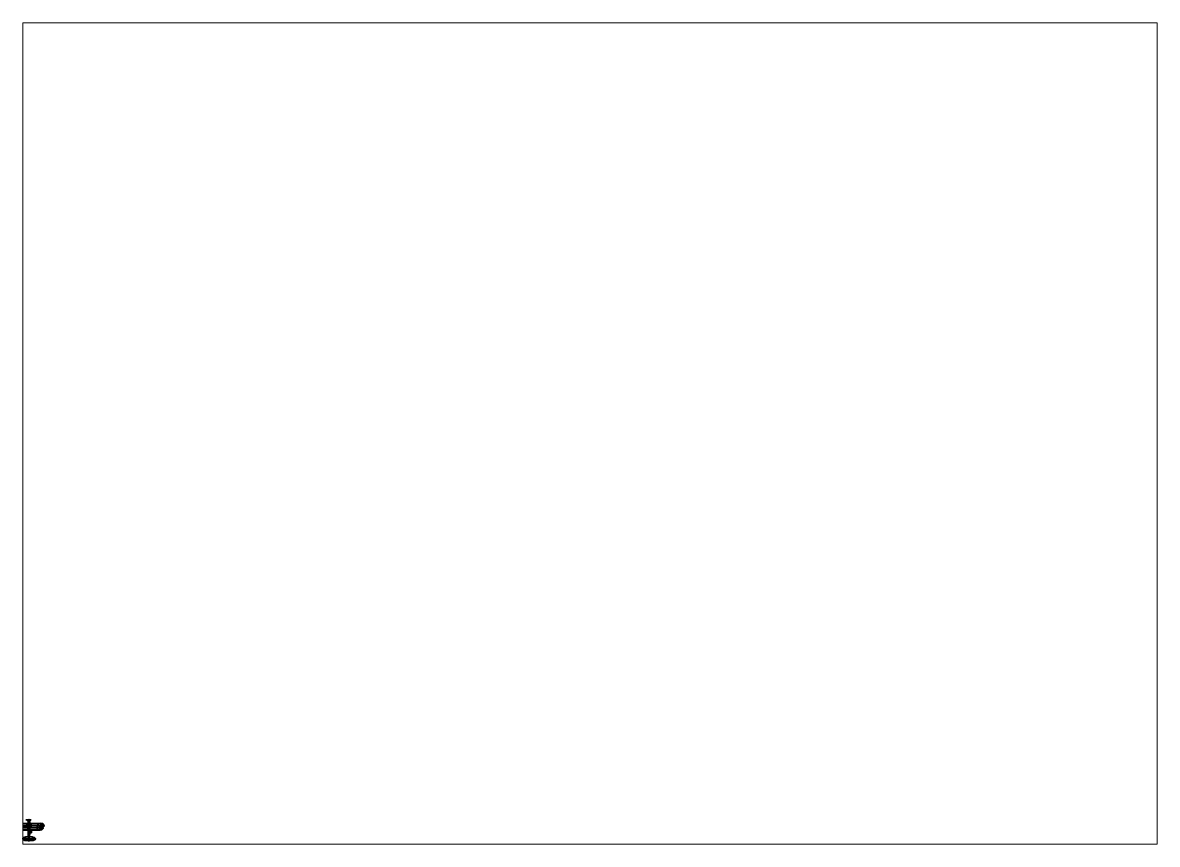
# Paper-space layout 'Layout1' of a CAD drawing. Header units: millimetres. Extents: x 28 to 251, y 20 to 181.
# The model-space entities are those that its viewports show. They can reach past a viewport. Long polylines and large blocks are cut down to what shows.
import ezdxf

# ---------------------------------------------------------------- set-up
doc = ezdxf.new("R2010")
doc.units = ezdxf.units.MM
for name, color, linetype in [('engine', 3, 'Continuous'), ('propeller', 6, 'Continuous'), ('upper_hull', 4, 'Continuous'), ('wheels', 2, 'Continuous'), ('wing1', 5, 'Continuous'), ('wing2', 1, 'Continuous'), ('wing_holder1', 1, 'Continuous'), ('wing_holder2', 5, 'Continuous')]:
    doc.layers.add(name, color=color, linetype=linetype)

msp = doc.modelspace()

# ---------------------------------------------------------------- linework, layer by layer
for points in [[(0.69, 1.99, -1.3), (0.69, 2.06, -1.26), (-0.69, 2.06, -1.26), (-0.69, 1.99, -1.3)], [(0.69, 2.06, -1.26), (0.69, 2.06, -1.34), (-0.69, 2.06, -1.34), (-0.69, 2.06, -1.26)], [(0.69, 2.06, -1.34), (0.69, 1.99, -1.3), (-0.69, 1.99, -1.3), (-0.69, 2.06, -1.34)], [(-0.68, 2.06, -1.3), (-0.68, 2, -1.3), (-0.36, 2.65, -0.59), (-0.36, 2.73, -0.59)], [(-0.34, 2.73, -0.59), (-0.66, 2.06, -1.3), (-0.68, 2.06, -1.3), (-0.36, 2.73, -0.59)], [(-0.36, 2.65, -0.59), (-0.68, 2, -1.3), (-0.66, 2, -1.3), (-0.34, 2.65, -0.59)], [(-0.68, 2.06, -1.3), (-0.68, 2, -1.3), (-0.36, 1.93, -0.59), (-0.36, 2, -0.59)], [(-0.34, 2, -0.59), (-0.66, 2.06, -1.3), (-0.68, 2.06, -1.3), (-0.36, 2, -0.59)], [(-0.36, 1.93, -0.59), (-0.68, 2, -1.3), (-0.66, 2, -1.3), (-0.34, 1.93, -0.59)], [(-0.34, 2.65, -0.59), (-0.66, 2, -1.3), (-0.66, 2.06, -1.3), (-0.34, 2.73, -0.59)], [(-0.34, 1.93, -0.59), (-0.66, 2, -1.3), (-0.66, 2.06, -1.3), (-0.34, 2, -0.59)], [(-0.54, 2.11, -1.02), (-0.54, 1.86, -1.02), (-0.58, 1.87, -1.01), (-0.58, 2.08, -1.01)], [(-0.38, 2.07, -0.65), (-0.54, 2.11, -1.02), (-0.58, 2.08, -1.01), (-0.42, 2.04, -0.64)], [(-0.58, 2.08, -1.01), (-0.58, 1.87, -1.01), (-0.42, 1.84, -0.64), (-0.42, 2.04, -0.64)], [(-0.42, 1.84, -0.64), (-0.58, 1.87, -1.01), (-0.54, 1.86, -1.02), (-0.38, 1.83, -0.65)], [(-0.5, 2.08, -1.03), (-0.5, 1.87, -1.03), (-0.54, 1.86, -1.02), (-0.54, 2.11, -1.02)], [(-0.34, 2.04, -0.66), (-0.5, 2.08, -1.03), (-0.54, 2.11, -1.02), (-0.38, 2.07, -0.65)], [(-0.38, 1.83, -0.65), (-0.54, 1.86, -1.02), (-0.5, 1.87, -1.03), (-0.34, 1.84, -0.66)], [(-0.34, 1.84, -0.66), (-0.5, 1.87, -1.03), (-0.5, 2.08, -1.03), (-0.34, 2.04, -0.66)], [(-0.42, 2.04, -0.64), (-0.42, 1.84, -0.64), (-0.38, 1.83, -0.65), (-0.38, 2.07, -0.65)], [(-0.38, 2.07, -0.65), (-0.38, 1.83, -0.65), (-0.34, 1.84, -0.66), (-0.34, 2.04, -0.66)], [(-0.36, 2.75, -0.59), (-0.32, 2.98, -0.51), (0.32, 2.98, -0.51), (0.36, 2.75, -0.59)], [(-0.36, 2.75, 0.26), (-0.32, 2.98, 0.26), (-0.32, 2.98, -0.51), (-0.36, 2.75, -0.59)], [(-0.36, 0.53, -0.59), (-0.36, 2.75, -0.59), (0.36, 2.75, -0.59), (0.36, 0.53, -0.59)], [(-0.36, 0.53, 0.26), (-0.36, 2.75, 0.26), (-0.36, 2.75, -0.59), (-0.36, 0.53, -0.59)], [(-0.34, -0.32, -0.51), (-0.36, 0.53, -0.59), (0.36, 0.53, -0.59), (0.34, -0.32, -0.51)], [(-0.34, -0.32, 0.28), (-0.36, 0.53, 0.26), (-0.36, 0.53, -0.59), (-0.34, -0.32, -0.51)], [(-0.32, 2.98, -0.51), (-0.26, 3.21, -0.41), (0.26, 3.21, -0.41), (0.32, 2.98, -0.51)], [(-0.32, 2.98, 0.26), (-0.26, 3.21, 0.26), (-0.26, 3.21, -0.41), (-0.32, 2.98, -0.51)], [(-0.26, 3.21, -0.41), (-0.18, 3.37, -0.24), (0.18, 3.37, -0.24), (0.26, 3.21, -0.41)], [(-0.26, 3.21, 0.26), (-0.18, 3.37, 0.23), (-0.18, 3.37, -0.24), (-0.26, 3.21, -0.41)], [(-0.11, 1.82, 0.78), (-0.17, 1.8, 0.78), (-0.23, 1.8, 0.45), (-0.16, 1.95, 0.57)], [(-0.16, 1.95, 0.57), (-0.23, 1.8, 0.45), (-0.17, 1.8, 0.78), (-0.11, 1.82, 0.78)], [(-0.16, 1.17, 0.57), (-0.23, 1.02, 0.45), (-0.17, 1.02, 0.78), (-0.11, 1.04, 0.78)], [(-0.11, 1.04, 0.78), (-0.17, 1.02, 0.78), (-0.23, 1.02, 0.45), (-0.16, 1.17, 0.57)], [(0.18, 3.37, 0.23), (-0.18, 3.37, 0.23), (-0.13, 3.21, 0.37), (0.13, 3.21, 0.37)], [(0.18, 3.37, -0.24), (-0.18, 3.37, -0.24), (-0.18, 3.37, 0.23), (0.18, 3.37, 0.23)], [(0.18, 3.37, 0.23), (-0.18, 3.37, 0.23), (-0.13, 3.21, 0.37), (0.13, 3.21, 0.37)], [(0.11, 1.82, 0.78), (-0.11, 1.82, 0.78), (-0.16, 1.95, 0.57), (0.16, 1.95, 0.57)], [(0.16, 1.95, 0.57), (-0.16, 1.95, 0.57), (-0.11, 1.82, 0.78), (0.11, 1.82, 0.78)], [(0.11, 1.04, 0.78), (-0.11, 1.04, 0.78), (-0.16, 1.17, 0.57), (0.16, 1.17, 0.57)], [(0.16, 1.17, 0.57), (-0.16, 1.17, 0.57), (-0.11, 1.04, 0.78), (0.11, 1.04, 0.78)], [(1, 0, -3.01), (1, 0, -4.01), (0, 0, -4.01), (0, 0, -3.01)], [(1, 0, -4.01), (1, -1, -4.01), (0, -1, -4.01), (0, 0, -4.01)], [(0, 0, -4.01), (0, -1, -4.01), (0, -1, -3.01), (0, 0, -3.01)], [(0, 0, -3.01), (0, -1, -3.01), (1, -1, -3.01), (1, 0, -3.01)], [(0.16, 1.8, 0.78), (0.11, 1.82, 0.78), (0.16, 1.95, 0.57), (0.23, 1.8, 0.45)], [(0.23, 1.8, 0.45), (0.16, 1.95, 0.57), (0.11, 1.82, 0.78), (0.16, 1.8, 0.78)], [(0.23, 1.02, 0.45), (0.16, 1.17, 0.57), (0.11, 1.04, 0.78), (0.16, 1.02, 0.78)], [(0.16, 1.02, 0.78), (0.11, 1.04, 0.78), (0.16, 1.17, 0.57), (0.23, 1.02, 0.45)], [(0.26, 3.21, -0.41), (0.18, 3.37, -0.24), (0.18, 3.37, 0.23), (0.26, 3.21, 0.26)], [(0.32, 2.98, -0.51), (0.26, 3.21, -0.41), (0.26, 3.21, 0.26), (0.32, 2.98, 0.26)], [(0.36, 2.75, -0.59), (0.32, 2.98, -0.51), (0.32, 2.98, 0.26), (0.36, 2.75, 0.26)], [(0.36, 2.73, -0.59), (0.68, 2.06, -1.3), (0.66, 2.06, -1.3), (0.34, 2.73, -0.59)], [(0.66, 2.06, -1.3), (0.66, 2, -1.3), (0.34, 2.65, -0.59), (0.34, 2.73, -0.59)], [(0.34, 2.65, -0.59), (0.66, 2, -1.3), (0.68, 2, -1.3), (0.36, 2.65, -0.59)], [(0.38, 2.07, -0.65), (0.54, 2.11, -1.02), (0.5, 2.08, -1.03), (0.34, 2.04, -0.66)], [(0.5, 2.08, -1.03), (0.5, 1.87, -1.03), (0.34, 1.84, -0.66), (0.34, 2.04, -0.66)], [(0.34, 2.04, -0.66), (0.34, 1.84, -0.66), (0.38, 1.83, -0.65), (0.38, 2.07, -0.65)], [(0.66, 2.06, -1.3), (0.66, 2, -1.3), (0.34, 1.93, -0.59), (0.34, 2, -0.59)], [(0.36, 2, -0.59), (0.68, 2.06, -1.3), (0.66, 2.06, -1.3), (0.34, 2, -0.59)], [(0.34, 1.93, -0.59), (0.66, 2, -1.3), (0.68, 2, -1.3), (0.36, 1.93, -0.59)], [(0.34, 1.84, -0.66), (0.5, 1.87, -1.03), (0.54, 1.86, -1.02), (0.38, 1.83, -0.65)], [(0.34, -0.32, -0.51), (0.36, 0.53, -0.59), (0.36, 0.53, 0.26), (0.34, -0.32, 0.28)], [(0.36, 0.53, -0.59), (0.36, 2.75, -0.59), (0.36, 2.75, 0.26), (0.36, 0.53, 0.26)], [(0.36, 2.65, -0.59), (0.68, 2, -1.3), (0.68, 2.06, -1.3), (0.36, 2.73, -0.59)], [(0.36, 1.93, -0.59), (0.68, 2, -1.3), (0.68, 2.06, -1.3), (0.36, 2, -0.59)], [(0.42, 2.04, -0.64), (0.58, 2.08, -1.01), (0.54, 2.11, -1.02), (0.38, 2.07, -0.65)], [(0.38, 2.07, -0.65), (0.38, 1.83, -0.65), (0.42, 1.84, -0.64), (0.42, 2.04, -0.64)], [(0.38, 1.83, -0.65), (0.54, 1.86, -1.02), (0.58, 1.87, -1.01), (0.42, 1.84, -0.64)], [(0.42, 1.84, -0.64), (0.58, 1.87, -1.01), (0.58, 2.08, -1.01), (0.42, 2.04, -0.64)], [(0.54, 2.11, -1.02), (0.54, 1.86, -1.02), (0.5, 1.87, -1.03), (0.5, 2.08, -1.03)], [(0.58, 2.08, -1.01), (0.58, 1.87, -1.01), (0.54, 1.86, -1.02), (0.54, 2.11, -1.02)], [(1, -1, -3.01), (1, -1, -4.01), (1, 0, -4.01), (1, 0, -3.01)], [(-2.2, -3.52, 0.42), (-2.43, -3.26, 0.42), (-2.43, -3.11, 0.42), (-2.34, -2.96, 0.42)], [(-2.34, -2.96, 0.42), (-2.43, -3.11, 0.42), (-2.43, -3.26, 0.42), (-2.2, -3.52, 0.42)], [(-2.12, -2.75, 0.42), (-2.34, -2.96, 0.42), (-2.2, -3.52, 0.42), (-1.93, -3.69, 0.42)], [(-1.93, -3.69, 0.42), (-2.2, -3.52, 0.42), (-2.34, -2.96, 0.42), (-2.12, -2.75, 0.42)], [(-1.7, -3.78, 0.42), (-1.93, -3.69, 0.42), (-2.12, -2.75, 0.42), (-1.6, -2.54, 0.42)], [(-1.6, -2.54, 0.42), (-2.12, -2.75, 0.42), (-1.93, -3.69, 0.42), (-1.7, -3.78, 0.42)], [(-1.31, -2.51, 0.42), (-1.6, -2.54, 0.42), (-1.7, -3.78, 0.42), (-1.31, -3.86, 0.42)], [(-1.31, -3.86, 0.42), (-1.7, -3.78, 0.42), (-1.6, -2.54, 0.42), (-1.31, -2.51, 0.42)], [(-1.31, -2.51, 0.42), (-1.31, -3.26, 0.42), (0, -3.26, 0.42), (0, -2.51, 0.42)], [(0, -2.51, 0.42), (0, -3.26, 0.42), (-1.31, -3.26, 0.42), (-1.31, -2.51, 0.42)], [(-1.31, -3.26, 0.42), (-1.31, -3.86, 0.42), (-0.35, -3.86, 0.42), (0, -3.26, 0.42)], [(0, -3.26, 0.42), (-0.35, -3.86, 0.42), (-1.31, -3.86, 0.42), (-1.31, -3.26, 0.42)], [(-0.32, -1.17, -0.4), (-0.34, -0.32, -0.51), (0.34, -0.32, -0.51), (0.32, -1.17, -0.4)], [(-0.32, -1.17, 0.33), (-0.34, -0.32, 0.28), (-0.34, -0.32, -0.51), (-0.32, -1.17, -0.4)], [(-0.25, -2.02, -0.28), (-0.32, -1.17, -0.4), (0.32, -1.17, -0.4), (0.25, -2.02, -0.28)], [(-0.25, -2.02, 0.35), (-0.32, -1.17, 0.33), (-0.32, -1.17, -0.4), (-0.25, -2.02, -0.28)], [(-0.06, -3.35, -0.1), (-0.25, -2.02, -0.28), (0.25, -2.02, -0.28), (0.06, -3.35, -0.1)], [(-0.06, -3.35, 0.34), (-0.25, -2.02, 0.35), (-0.25, -2.02, -0.28), (-0.06, -3.35, -0.1)], [(0.06, -3.35, 0.34), (-0.06, -3.35, 0.34), (-0.06, -3.35, -0.1), (0.06, -3.35, -0.1)], [(0, -1, -3.01), (0, -1, -4.01), (1, -1, -4.01), (1, -1, -3.01)], [(0, -3.37, 0.34), (0, -2.29, 0.35), (0, -3, 1.13), (0, -3.37, 1.13)], [(0, -3.37, 1.13), (0, -3, 1.13), (0, -2.29, 0.35), (0, -3.37, 0.34)], [(1.31, -2.51, 0.42), (1.31, -3.26, 0.42), (0, -3.26, 0.42), (0, -2.51, 0.42)], [(0, -2.51, 0.42), (0, -3.26, 0.42), (1.31, -3.26, 0.42), (1.31, -2.51, 0.42)], [(0, -2.76, -0.18), (0, -2.59, -0.2), (0, -2.72, -0.4), (0, -2.75, -0.3)], [(0, -2.75, -0.3), (0, -2.72, -0.4), (0, -2.59, -0.2), (0, -2.76, -0.18)], [(0, -2.83, -0.36), (0, -2.81, -0.47), (0, -2.72, -0.4), (0, -2.75, -0.3)], [(0, -2.75, -0.3), (0, -2.72, -0.4), (0, -2.81, -0.47), (0, -2.83, -0.36)], [(0, -2.83, -0.36), (0, -2.81, -0.47), (0, -2.9, -0.47), (0, -2.92, -0.4)], [(0, -2.92, -0.4), (0, -2.9, -0.47), (0, -2.81, -0.47), (0, -2.83, -0.36)], [(0, -3.3, 1.8), (0, -3.1, 1.51), (0, -3, 1.13), (0, -3.3, 1.13)], [(0, -3.3, 1.13), (0, -3, 1.13), (0, -3.1, 1.51), (0, -3.3, 1.8)], [(1.31, -3.26, 0.42), (1.31, -3.86, 0.42), (0.35, -3.86, 0.42), (0, -3.26, 0.42)], [(0, -3.26, 0.42), (0.35, -3.86, 0.42), (1.31, -3.86, 0.42), (1.31, -3.26, 0.42)], [(0, -3.37, 1.13), (0, -3.3, 1.13), (0, -3.3, 1.8), (0, -3.37, 1.86)], [(0, -3.37, 1.86), (0, -3.3, 1.8), (0, -3.3, 1.13), (0, -3.37, 1.13)], [(0, -3.51, 1.89), (0, -3.37, 1.86), (0, -3.37, -0.09), (0, -3.51, -0.07)], [(0, -3.51, -0.07), (0, -3.37, -0.09), (0, -3.37, 1.86), (0, -3.51, 1.89)], [(0, -3.68, -0.01), (0, -3.51, -0.07), (0, -3.51, 1.89), (0, -3.68, 1.87)], [(0, -3.68, 1.87), (0, -3.51, 1.89), (0, -3.51, -0.07), (0, -3.68, -0.01)], [(0, -3.85, 1.78), (0, -3.68, 1.87), (0, -3.68, -0.01), (0, -3.85, 0.1)], [(0, -3.85, 0.1), (0, -3.68, -0.01), (0, -3.68, 1.87), (0, -3.85, 1.78)], [(0, -4.02, 0.35), (0, -3.85, 0.1), (0, -3.85, 1.78), (0, -4.02, 1.59)], [(0, -4.02, 1.59), (0, -3.85, 1.78), (0, -3.85, 0.1), (0, -4.02, 0.35)], [(0, -4.12, 1.36), (0, -4.02, 1.59), (0, -4.02, 1.04), (0, -4.16, 1.04)], [(0, -4.16, 1.04), (0, -4.02, 1.04), (0, -4.02, 1.59), (0, -4.12, 1.36)], [(0, -4.16, 1.04), (0, -4.02, 1.04), (0, -4.02, 0.35), (0, -4.11, 0.62)], [(0, -4.11, 0.62), (0, -4.02, 0.35), (0, -4.02, 1.04), (0, -4.16, 1.04)], [(0.06, -3.35, -0.1), (0.25, -2.02, -0.28), (0.25, -2.02, 0.35), (0.06, -3.35, 0.34)], [(0.25, -2.02, -0.28), (0.32, -1.17, -0.4), (0.32, -1.17, 0.33), (0.25, -2.02, 0.35)], [(0.32, -1.17, -0.4), (0.34, -0.32, -0.51), (0.34, -0.32, 0.28), (0.32, -1.17, 0.33)], [(1.31, -2.51, 0.42), (1.6, -2.54, 0.42), (1.7, -3.78, 0.42), (1.31, -3.86, 0.42)], [(1.31, -3.86, 0.42), (1.7, -3.78, 0.42), (1.6, -2.54, 0.42), (1.31, -2.51, 0.42)], [(1.7, -3.78, 0.42), (1.93, -3.69, 0.42), (2.12, -2.75, 0.42), (1.6, -2.54, 0.42)], [(1.6, -2.54, 0.42), (2.12, -2.75, 0.42), (1.93, -3.69, 0.42), (1.7, -3.78, 0.42)], [(2.12, -2.75, 0.42), (2.34, -2.96, 0.42), (2.2, -3.52, 0.42), (1.93, -3.69, 0.42)], [(1.93, -3.69, 0.42), (2.2, -3.52, 0.42), (2.34, -2.96, 0.42), (2.12, -2.75, 0.42)], [(2.2, -3.52, 0.42), (2.43, -3.26, 0.42), (2.43, -3.11, 0.42), (2.34, -2.96, 0.42)], [(2.34, -2.96, 0.42), (2.43, -3.11, 0.42), (2.43, -3.26, 0.42), (2.2, -3.52, 0.42)]]:
    msp.add_3dface(points)
at = {"color": 1}
for points in [[(-0.16, 2.75, 0.53), (-0.14, 2.98, 0.49), (-0.32, 2.98, 0.26), (-0.36, 2.75, 0.26)], [(-0.14, 2.98, 0.49), (-0.13, 3.21, 0.37), (-0.26, 3.21, 0.26), (-0.32, 2.98, 0.26)], [(-0.13, 3.21, 0.37), (-0.18, 3.37, 0.23), (-0.18, 3.37, 0.23), (-0.26, 3.21, 0.26)], [(0.14, 2.98, 0.49), (-0.14, 2.98, 0.49), (-0.16, 2.75, 0.53), (0.16, 2.75, 0.53)], [(0.14, 2.98, 0.49), (-0.14, 2.98, 0.49), (-0.16, 2.75, 0.53), (0.16, 2.75, 0.53)], [(0.13, 3.21, 0.37), (-0.13, 3.21, 0.37), (-0.14, 2.98, 0.49), (0.14, 2.98, 0.49)], [(0.13, 3.21, 0.37), (-0.13, 3.21, 0.37), (-0.14, 2.98, 0.49), (0.14, 2.98, 0.49)], [(0.26, 3.21, 0.26), (0.18, 3.37, 0.23), (0.18, 3.37, 0.23), (0.13, 3.21, 0.37)], [(0.32, 2.98, 0.26), (0.26, 3.21, 0.26), (0.13, 3.21, 0.37), (0.14, 2.98, 0.49)], [(0.36, 2.75, 0.26), (0.32, 2.98, 0.26), (0.14, 2.98, 0.49), (0.16, 2.75, 0.53)]]:
    msp.add_3dface(points, dxfattribs=at)
at = {"layer": 'engine'}
for points in [[(-0.43, 3.64, 0.08), (-0.45, 3.54, 0.02), (-0.49, 3.54, 0.08), (-0.48, 3.6, 0.12)], [(-0.46, 3.6, 0.18), (-0.48, 3.6, 0.12), (-0.49, 3.54, 0.08), (-0.44, 3.54, 0.22)], [(-0.45, 3.54, 0.02), (-0.43, 3.44, 0.08), (-0.48, 3.48, 0.12), (-0.49, 3.54, 0.08)], [(-0.44, 3.54, 0.22), (-0.49, 3.54, 0.08), (-0.48, 3.48, 0.12), (-0.46, 3.48, 0.18)], [(-0.39, 3.64, 0.19), (-0.43, 3.64, 0.08), (-0.48, 3.6, 0.12), (-0.46, 3.6, 0.18)], [(-0.43, 3.44, 0.08), (-0.39, 3.44, 0.19), (-0.46, 3.48, 0.18), (-0.48, 3.48, 0.12)], [(-0.37, 3.54, 0.25), (-0.39, 3.64, 0.19), (-0.46, 3.6, 0.18), (-0.44, 3.54, 0.22)], [(-0.39, 3.44, 0.19), (-0.37, 3.54, 0.25), (-0.44, 3.54, 0.22), (-0.46, 3.48, 0.18)], [(-0.31, 3.64, 0.04), (-0.33, 3.54, -0.02), (-0.45, 3.54, 0.02), (-0.43, 3.64, 0.08)], [(-0.33, 3.54, -0.02), (-0.31, 3.44, 0.04), (-0.43, 3.44, 0.08), (-0.45, 3.54, 0.02)], [(-0.28, 3.64, 0.15), (-0.31, 3.64, 0.04), (-0.43, 3.64, 0.08), (-0.39, 3.64, 0.19)], [(-0.31, 3.44, 0.04), (-0.28, 3.44, 0.15), (-0.39, 3.44, 0.19), (-0.43, 3.44, 0.08)], [(-0.26, 3.54, 0.21), (-0.28, 3.64, 0.15), (-0.39, 3.64, 0.19), (-0.37, 3.54, 0.25)], [(-0.28, 3.44, 0.15), (-0.26, 3.54, 0.21), (-0.37, 3.54, 0.25), (-0.39, 3.44, 0.19)], [(-0.35, 3.54, -0.28), (-0.3, 3.64, -0.31), (-0.32, 3.6, -0.38), (-0.34, 3.54, -0.36)], [(-0.28, 3.54, -0.18), (-0.23, 3.64, -0.22), (-0.3, 3.64, -0.31), (-0.35, 3.54, -0.28)], [(-0.3, 3.44, -0.31), (-0.35, 3.54, -0.28), (-0.34, 3.54, -0.36), (-0.32, 3.48, -0.38)], [(-0.23, 3.44, -0.22), (-0.28, 3.54, -0.18), (-0.35, 3.54, -0.28), (-0.3, 3.44, -0.31)], [(-0.32, 3.6, -0.38), (-0.26, 3.6, -0.42), (-0.23, 3.54, -0.44), (-0.34, 3.54, -0.36)], [(-0.34, 3.54, -0.36), (-0.23, 3.54, -0.44), (-0.26, 3.48, -0.42), (-0.32, 3.48, -0.38)], [(-0.33, 3.54, -0.02), (-0.31, 3.64, 0.04), (-0.29, 3.6, 0.06), (-0.3, 3.54, 0.02)], [(-0.31, 3.44, 0.04), (-0.33, 3.54, -0.02), (-0.3, 3.54, 0.02), (-0.29, 3.48, 0.06)], [(-0.3, 3.64, -0.31), (-0.2, 3.64, -0.38), (-0.26, 3.6, -0.42), (-0.32, 3.6, -0.38)], [(-0.2, 3.44, -0.38), (-0.3, 3.44, -0.31), (-0.32, 3.48, -0.38), (-0.26, 3.48, -0.42)], [(-0.31, 3.64, 0.04), (-0.28, 3.64, 0.15), (-0.26, 3.6, 0.12), (-0.29, 3.6, 0.06)], [(-0.28, 3.44, 0.15), (-0.31, 3.44, 0.04), (-0.29, 3.48, 0.06), (-0.26, 3.48, 0.12)], [(-0.23, 3.64, -0.22), (-0.13, 3.64, -0.29), (-0.2, 3.64, -0.38), (-0.3, 3.64, -0.31)], [(-0.2, 3.6, 0.03), (-0.21, 3.54, 0), (-0.3, 3.54, 0.02), (-0.29, 3.6, 0.06)], [(-0.21, 3.54, 0), (-0.2, 3.48, 0.03), (-0.29, 3.48, 0.06), (-0.3, 3.54, 0.02)], [(-0.13, 3.44, -0.29), (-0.23, 3.44, -0.22), (-0.3, 3.44, -0.31), (-0.2, 3.44, -0.38)], [(-0.18, 3.6, 0.1), (-0.2, 3.6, 0.03), (-0.29, 3.6, 0.06), (-0.26, 3.6, 0.12)], [(-0.2, 3.48, 0.03), (-0.18, 3.48, 0.1), (-0.26, 3.48, 0.12), (-0.29, 3.48, 0.06)], [(-0.28, 3.64, 0.15), (-0.26, 3.54, 0.21), (-0.25, 3.54, 0.16), (-0.26, 3.6, 0.12)], [(-0.23, 3.64, -0.22), (-0.28, 3.54, -0.18), (-0.23, 3.54, -0.19), (-0.2, 3.6, -0.21)], [(-0.26, 3.54, 0.21), (-0.28, 3.44, 0.15), (-0.26, 3.48, 0.12), (-0.25, 3.54, 0.16)], [(-0.28, 3.54, -0.18), (-0.23, 3.44, -0.22), (-0.2, 3.48, -0.21), (-0.23, 3.54, -0.19)], [(-0.2, 3.64, -0.38), (-0.16, 3.54, -0.42), (-0.23, 3.54, -0.44), (-0.26, 3.6, -0.42)], [(-0.17, 3.54, 0.13), (-0.18, 3.6, 0.1), (-0.26, 3.6, 0.12), (-0.25, 3.54, 0.16)], [(-0.18, 3.48, 0.1), (-0.17, 3.54, 0.13), (-0.25, 3.54, 0.16), (-0.26, 3.48, 0.12)], [(-0.16, 3.54, -0.42), (-0.2, 3.44, -0.38), (-0.26, 3.48, -0.42), (-0.23, 3.54, -0.44)], [(-0.13, 3.64, -0.29), (-0.23, 3.64, -0.22), (-0.2, 3.6, -0.21), (-0.14, 3.6, -0.26)], [(-0.17, 3.54, -0.12), (-0.15, 3.6, -0.14), (-0.2, 3.6, -0.21), (-0.23, 3.54, -0.19)], [(-0.15, 3.48, -0.14), (-0.17, 3.54, -0.12), (-0.23, 3.54, -0.19), (-0.2, 3.48, -0.21)], [(-0.23, 3.44, -0.22), (-0.13, 3.44, -0.29), (-0.14, 3.48, -0.26), (-0.2, 3.48, -0.21)], [(-0.17, 3.64, -0.01), (-0.19, 3.54, -0.06), (-0.21, 3.54, 0), (-0.2, 3.6, 0.03)], [(-0.19, 3.54, -0.06), (-0.17, 3.44, -0.01), (-0.2, 3.48, 0.03), (-0.21, 3.54, 0)], [(-0.13, 3.64, 0.11), (-0.17, 3.64, -0.01), (-0.2, 3.6, 0.03), (-0.18, 3.6, 0.1)], [(-0.13, 3.64, -0.29), (-0.09, 3.54, -0.32), (-0.16, 3.54, -0.42), (-0.2, 3.64, -0.38)], [(-0.15, 3.6, -0.14), (-0.09, 3.6, -0.18), (-0.14, 3.6, -0.26), (-0.2, 3.6, -0.21)], [(-0.09, 3.54, -0.32), (-0.13, 3.44, -0.29), (-0.2, 3.44, -0.38), (-0.16, 3.54, -0.42)], [(-0.17, 3.44, -0.01), (-0.13, 3.44, 0.11), (-0.18, 3.48, 0.1), (-0.2, 3.48, 0.03)], [(-0.09, 3.48, -0.18), (-0.15, 3.48, -0.14), (-0.2, 3.48, -0.21), (-0.14, 3.48, -0.26)], [(-0.12, 3.69, 0.16), (-0.19, 3.69, -0.06), (-0.19, 3.37, -0.06), (-0.12, 3.37, 0.16)], [(-0.19, 3.69, -0.06), (0, 3.69, -0.2), (0, 3.37, -0.2), (-0.19, 3.37, -0.06)], [(0.12, 3.69, 0.16), (-0.12, 3.69, 0.16), (-0.19, 3.69, -0.06), (0.19, 3.69, -0.06)], [(-0.19, 3.54, -0.06), (-0.14, 3.64, -0.09), (-0.15, 3.6, -0.14), (-0.17, 3.54, -0.12)], [(-0.14, 3.44, -0.09), (-0.19, 3.54, -0.06), (-0.17, 3.54, -0.12), (-0.15, 3.48, -0.14)], [(-0.12, 3.54, 0.16), (-0.13, 3.64, 0.11), (-0.18, 3.6, 0.1), (-0.17, 3.54, 0.13)], [(-0.13, 3.44, 0.11), (-0.12, 3.54, 0.16), (-0.17, 3.54, 0.13), (-0.18, 3.48, 0.1)], [(-0.14, 3.64, -0.09), (-0.05, 3.64, -0.16), (-0.09, 3.6, -0.18), (-0.15, 3.6, -0.14)], [(-0.05, 3.44, -0.16), (-0.14, 3.44, -0.09), (-0.15, 3.48, -0.14), (-0.09, 3.48, -0.18)], [(-0.09, 3.54, -0.32), (-0.13, 3.64, -0.29), (-0.14, 3.6, -0.26), (-0.11, 3.54, -0.28)], [(-0.09, 3.6, -0.18), (-0.06, 3.54, -0.2), (-0.11, 3.54, -0.28), (-0.14, 3.6, -0.26)], [(-0.13, 3.44, -0.29), (-0.09, 3.54, -0.32), (-0.11, 3.54, -0.28), (-0.14, 3.48, -0.26)], [(-0.06, 3.54, -0.2), (-0.09, 3.48, -0.18), (-0.14, 3.48, -0.26), (-0.11, 3.54, -0.28)], [(0.12, 3.69, 0.16), (-0.12, 3.69, 0.16), (-0.12, 3.37, 0.16), (0.12, 3.37, 0.16)], [(-0.06, 3.64, 0.16), (-0.12, 3.54, 0.16), (-0.07, 3.54, 0.2), (-0.04, 3.6, 0.2)], [(-0.12, 3.54, 0.31), (-0.06, 3.64, 0.31), (-0.04, 3.6, 0.29), (-0.07, 3.54, 0.29)], [(-0.06, 3.64, 0.31), (-0.12, 3.54, 0.31), (-0.12, 3.54, 0.43), (-0.06, 3.64, 0.43)], [(-0.06, 3.64, 0.43), (-0.12, 3.54, 0.43), (-0.07, 3.54, 0.49), (-0.04, 3.6, 0.49)], [(-0.12, 3.54, 0.16), (-0.06, 3.44, 0.16), (-0.04, 3.48, 0.2), (-0.07, 3.54, 0.2)], [(-0.06, 3.44, 0.31), (-0.12, 3.54, 0.31), (-0.07, 3.54, 0.29), (-0.04, 3.48, 0.29)], [(-0.12, 3.54, 0.31), (-0.06, 3.44, 0.31), (-0.06, 3.44, 0.43), (-0.12, 3.54, 0.43)], [(-0.12, 3.54, 0.43), (-0.06, 3.44, 0.43), (-0.04, 3.48, 0.49), (-0.07, 3.54, 0.49)], [(0, 3.69, -0.13), (-0.11, 3.69, -0.07), (-0.08, 3.76, -0.04), (0, 3.76, -0.09)], [(-0.11, 3.69, -0.07), (-0.11, 3.69, 0.07), (-0.08, 3.76, 0.05), (-0.08, 3.76, -0.04)], [(-0.11, 3.69, 0.07), (0, 3.69, 0.13), (0, 3.76, 0.09), (-0.08, 3.76, 0.05)], [(-0.05, 3.64, -0.16), (0, 3.54, -0.2), (-0.06, 3.54, -0.2), (-0.09, 3.6, -0.18)], [(0, 3.54, -0.2), (-0.05, 3.44, -0.16), (-0.09, 3.48, -0.18), (-0.06, 3.54, -0.2)], [(-0.08, 3.76, 0.05), (0, 3.76, 0.09), (0.08, 3.76, 0.04), (-0.08, 3.76, -0.04)], [(-0.08, 3.76, -0.04), (0.08, 3.76, 0.04), (0.08, 3.76, -0.04), (0, 3.76, -0.09)], [(-0.04, 3.6, 0.2), (-0.07, 3.54, 0.2), (-0.07, 3.54, 0.29), (-0.04, 3.6, 0.29)], [(0.03, 3.6, 0.49), (-0.04, 3.6, 0.49), (-0.07, 3.54, 0.49), (0.07, 3.54, 0.49)], [(-0.07, 3.54, 0.2), (-0.04, 3.48, 0.2), (-0.04, 3.48, 0.29), (-0.07, 3.54, 0.29)], [(0.07, 3.54, 0.49), (-0.07, 3.54, 0.49), (-0.04, 3.48, 0.49), (0.03, 3.48, 0.49)], [(0.06, 3.64, 0.16), (-0.06, 3.64, 0.16), (-0.04, 3.6, 0.2), (0.03, 3.6, 0.2)], [(-0.06, 3.64, 0.31), (0.06, 3.64, 0.31), (0.03, 3.6, 0.29), (-0.04, 3.6, 0.29)], [(0.06, 3.64, 0.31), (-0.06, 3.64, 0.31), (-0.06, 3.64, 0.43), (0.06, 3.64, 0.43)], [(0.06, 3.64, 0.43), (-0.06, 3.64, 0.43), (-0.04, 3.6, 0.49), (0.03, 3.6, 0.49)], [(-0.06, 3.44, 0.16), (0.06, 3.44, 0.16), (0.03, 3.48, 0.2), (-0.04, 3.48, 0.2)], [(0.06, 3.44, 0.31), (-0.06, 3.44, 0.31), (-0.04, 3.48, 0.29), (0.03, 3.48, 0.29)], [(-0.06, 3.44, 0.43), (0.06, 3.44, 0.43), (0.03, 3.48, 0.49), (-0.04, 3.48, 0.49)], [(-0.06, 3.44, 0.31), (0.06, 3.44, 0.31), (0.06, 3.44, 0.43), (-0.06, 3.44, 0.43)], [(-0.04, 3.48, 0.2), (0.03, 3.48, 0.2), (0.03, 3.48, 0.29), (-0.04, 3.48, 0.29)], [(0.03, 3.6, 0.2), (-0.04, 3.6, 0.2), (-0.04, 3.6, 0.29), (0.03, 3.6, 0.29)], [(0.11, 3.69, -0.06), (0, 3.69, -0.13), (0, 3.76, -0.09), (0.08, 3.76, -0.04)], [(0, 3.69, 0.13), (0.11, 3.69, 0.07), (0.08, 3.76, 0.04), (0, 3.76, 0.09)], [(0, 3.69, -0.2), (0.19, 3.69, -0.06), (0.19, 3.37, -0.06), (0, 3.37, -0.2)], [(0, 3.54, -0.2), (0.05, 3.64, -0.16), (0.09, 3.6, -0.18), (0.06, 3.54, -0.2)], [(0.05, 3.44, -0.16), (0, 3.54, -0.2), (0.06, 3.54, -0.2), (0.09, 3.48, -0.18)], [(0.06, 3.64, 0.31), (0.12, 3.54, 0.31), (0.07, 3.54, 0.29), (0.03, 3.6, 0.29)], [(0.06, 3.44, 0.16), (0.12, 3.54, 0.16), (0.07, 3.54, 0.2), (0.03, 3.48, 0.2)], [(0.03, 3.48, 0.2), (0.07, 3.54, 0.2), (0.07, 3.54, 0.29), (0.03, 3.48, 0.29)], [(0.06, 3.44, 0.43), (0.12, 3.54, 0.43), (0.07, 3.54, 0.49), (0.03, 3.48, 0.49)], [(0.12, 3.54, 0.16), (0.06, 3.64, 0.16), (0.03, 3.6, 0.2), (0.07, 3.54, 0.2)], [(0.12, 3.54, 0.43), (0.06, 3.64, 0.43), (0.03, 3.6, 0.49), (0.07, 3.54, 0.49)], [(0.07, 3.54, 0.2), (0.03, 3.6, 0.2), (0.03, 3.6, 0.29), (0.07, 3.54, 0.29)], [(0.12, 3.54, 0.31), (0.06, 3.44, 0.31), (0.03, 3.48, 0.29), (0.07, 3.54, 0.29)], [(0.05, 3.64, -0.16), (0.14, 3.64, -0.09), (0.15, 3.6, -0.14), (0.09, 3.6, -0.18)], [(0.14, 3.44, -0.09), (0.05, 3.44, -0.16), (0.09, 3.48, -0.18), (0.15, 3.48, -0.14)], [(0.12, 3.54, 0.31), (0.06, 3.64, 0.31), (0.06, 3.64, 0.43), (0.12, 3.54, 0.43)], [(0.06, 3.54, -0.2), (0.09, 3.6, -0.18), (0.14, 3.6, -0.26), (0.11, 3.54, -0.28)], [(0.06, 3.44, 0.31), (0.12, 3.54, 0.31), (0.12, 3.54, 0.43), (0.06, 3.44, 0.43)], [(0.09, 3.48, -0.18), (0.06, 3.54, -0.2), (0.11, 3.54, -0.28), (0.14, 3.48, -0.26)], [(0.11, 3.69, 0.07), (0.11, 3.69, -0.06), (0.08, 3.76, -0.04), (0.08, 3.76, 0.04)], [(0.09, 3.54, -0.32), (0.13, 3.64, -0.29), (0.2, 3.64, -0.38), (0.16, 3.54, -0.42)], [(0.13, 3.64, -0.29), (0.09, 3.54, -0.32), (0.11, 3.54, -0.28), (0.14, 3.6, -0.26)], [(0.09, 3.6, -0.18), (0.15, 3.6, -0.14), (0.2, 3.6, -0.21), (0.14, 3.6, -0.26)], [(0.13, 3.44, -0.29), (0.09, 3.54, -0.32), (0.16, 3.54, -0.42), (0.2, 3.44, -0.38)], [(0.09, 3.54, -0.32), (0.13, 3.44, -0.29), (0.14, 3.48, -0.26), (0.11, 3.54, -0.28)], [(0.15, 3.48, -0.14), (0.09, 3.48, -0.18), (0.14, 3.48, -0.26), (0.2, 3.48, -0.21)], [(0.19, 3.69, -0.06), (0.12, 3.69, 0.16), (0.12, 3.37, 0.16), (0.19, 3.37, -0.06)], [(0.13, 3.64, 0.11), (0.12, 3.54, 0.16), (0.17, 3.54, 0.13), (0.18, 3.6, 0.1)], [(0.12, 3.54, 0.16), (0.13, 3.44, 0.11), (0.18, 3.48, 0.1), (0.17, 3.54, 0.13)], [(0.13, 3.64, -0.29), (0.23, 3.64, -0.22), (0.3, 3.64, -0.31), (0.2, 3.64, -0.38)], [(0.23, 3.64, -0.22), (0.13, 3.64, -0.29), (0.14, 3.6, -0.26), (0.2, 3.6, -0.21)], [(0.17, 3.64, -0.01), (0.13, 3.64, 0.11), (0.18, 3.6, 0.1), (0.2, 3.6, 0.03)], [(0.13, 3.44, -0.29), (0.23, 3.44, -0.22), (0.2, 3.48, -0.21), (0.14, 3.48, -0.26)], [(0.13, 3.44, 0.11), (0.17, 3.44, -0.01), (0.2, 3.48, 0.03), (0.18, 3.48, 0.1)], [(0.23, 3.44, -0.22), (0.13, 3.44, -0.29), (0.2, 3.44, -0.38), (0.3, 3.44, -0.31)], [(0.14, 3.64, -0.09), (0.19, 3.54, -0.06), (0.17, 3.54, -0.12), (0.15, 3.6, -0.14)], [(0.19, 3.54, -0.06), (0.14, 3.44, -0.09), (0.15, 3.48, -0.14), (0.17, 3.54, -0.12)], [(0.15, 3.6, -0.14), (0.17, 3.54, -0.12), (0.23, 3.54, -0.19), (0.2, 3.6, -0.21)], [(0.17, 3.54, -0.12), (0.15, 3.48, -0.14), (0.2, 3.48, -0.21), (0.23, 3.54, -0.19)], [(0.16, 3.54, -0.42), (0.2, 3.64, -0.38), (0.26, 3.6, -0.42), (0.23, 3.54, -0.44)], [(0.2, 3.44, -0.38), (0.16, 3.54, -0.42), (0.23, 3.54, -0.44), (0.26, 3.48, -0.42)], [(0.19, 3.54, -0.06), (0.17, 3.64, -0.01), (0.2, 3.6, 0.03), (0.21, 3.54, 0)], [(0.18, 3.6, 0.1), (0.17, 3.54, 0.13), (0.25, 3.54, 0.16), (0.26, 3.6, 0.12)], [(0.17, 3.44, -0.01), (0.19, 3.54, -0.06), (0.21, 3.54, 0), (0.2, 3.48, 0.03)], [(0.17, 3.54, 0.13), (0.18, 3.48, 0.1), (0.26, 3.48, 0.12), (0.25, 3.54, 0.16)], [(0.2, 3.6, 0.03), (0.18, 3.6, 0.1), (0.26, 3.6, 0.12), (0.29, 3.6, 0.06)], [(0.18, 3.48, 0.1), (0.2, 3.48, 0.03), (0.29, 3.48, 0.06), (0.26, 3.48, 0.12)], [(0.2, 3.64, -0.38), (0.3, 3.64, -0.31), (0.32, 3.6, -0.38), (0.26, 3.6, -0.42)], [(0.28, 3.54, -0.18), (0.23, 3.64, -0.22), (0.2, 3.6, -0.21), (0.23, 3.54, -0.19)], [(0.21, 3.54, 0), (0.2, 3.6, 0.03), (0.29, 3.6, 0.06), (0.3, 3.54, 0.02)], [(0.23, 3.44, -0.22), (0.28, 3.54, -0.18), (0.23, 3.54, -0.19), (0.2, 3.48, -0.21)], [(0.2, 3.48, 0.03), (0.21, 3.54, 0), (0.3, 3.54, 0.02), (0.29, 3.48, 0.06)], [(0.3, 3.44, -0.31), (0.2, 3.44, -0.38), (0.26, 3.48, -0.42), (0.32, 3.48, -0.38)], [(0.23, 3.64, -0.22), (0.28, 3.54, -0.18), (0.35, 3.54, -0.28), (0.3, 3.64, -0.31)], [(0.26, 3.6, -0.42), (0.32, 3.6, -0.38), (0.34, 3.54, -0.36), (0.23, 3.54, -0.44)], [(0.28, 3.54, -0.18), (0.23, 3.44, -0.22), (0.3, 3.44, -0.31), (0.35, 3.54, -0.28)], [(0.23, 3.54, -0.44), (0.34, 3.54, -0.36), (0.32, 3.48, -0.38), (0.26, 3.48, -0.42)], [(0.26, 3.54, 0.21), (0.28, 3.64, 0.15), (0.26, 3.6, 0.12), (0.25, 3.54, 0.16)], [(0.28, 3.44, 0.15), (0.26, 3.54, 0.21), (0.25, 3.54, 0.16), (0.26, 3.48, 0.12)], [(0.28, 3.64, 0.15), (0.26, 3.54, 0.21), (0.37, 3.54, 0.25), (0.39, 3.64, 0.19)], [(0.28, 3.64, 0.15), (0.31, 3.64, 0.04), (0.29, 3.6, 0.06), (0.26, 3.6, 0.12)], [(0.26, 3.54, 0.21), (0.28, 3.44, 0.15), (0.39, 3.44, 0.19), (0.37, 3.54, 0.25)], [(0.31, 3.44, 0.04), (0.28, 3.44, 0.15), (0.26, 3.48, 0.12), (0.29, 3.48, 0.06)], [(0.31, 3.64, 0.04), (0.28, 3.64, 0.15), (0.39, 3.64, 0.19), (0.43, 3.64, 0.08)], [(0.28, 3.44, 0.15), (0.31, 3.44, 0.04), (0.43, 3.44, 0.08), (0.39, 3.44, 0.19)], [(0.31, 3.64, 0.04), (0.33, 3.54, -0.02), (0.3, 3.54, 0.02), (0.29, 3.6, 0.06)], [(0.33, 3.54, -0.02), (0.31, 3.44, 0.04), (0.29, 3.48, 0.06), (0.3, 3.54, 0.02)], [(0.3, 3.64, -0.31), (0.35, 3.54, -0.28), (0.34, 3.54, -0.36), (0.32, 3.6, -0.38)], [(0.35, 3.54, -0.28), (0.3, 3.44, -0.31), (0.32, 3.48, -0.38), (0.34, 3.54, -0.36)], [(0.33, 3.54, -0.02), (0.31, 3.64, 0.04), (0.43, 3.64, 0.08), (0.45, 3.54, 0.02)], [(0.31, 3.44, 0.04), (0.33, 3.54, -0.02), (0.45, 3.54, 0.02), (0.43, 3.44, 0.08)], [(0.39, 3.64, 0.19), (0.37, 3.54, 0.25), (0.44, 3.54, 0.22), (0.46, 3.6, 0.18)], [(0.37, 3.54, 0.25), (0.39, 3.44, 0.19), (0.46, 3.48, 0.18), (0.44, 3.54, 0.22)], [(0.43, 3.64, 0.08), (0.39, 3.64, 0.19), (0.46, 3.6, 0.18), (0.48, 3.6, 0.12)], [(0.39, 3.44, 0.19), (0.43, 3.44, 0.08), (0.48, 3.48, 0.12), (0.46, 3.48, 0.18)], [(0.45, 3.54, 0.02), (0.43, 3.64, 0.08), (0.48, 3.6, 0.12), (0.49, 3.54, 0.08)], [(0.43, 3.44, 0.08), (0.45, 3.54, 0.02), (0.49, 3.54, 0.08), (0.48, 3.48, 0.12)], [(0.48, 3.6, 0.12), (0.46, 3.6, 0.18), (0.44, 3.54, 0.22), (0.49, 3.54, 0.08)], [(0.49, 3.54, 0.08), (0.44, 3.54, 0.22), (0.46, 3.48, 0.18), (0.48, 3.48, 0.12)]]:
    msp.add_3dface(points, dxfattribs=at)
at = {"layer": 'propeller'}
for points in [[(-1.18, 3.88, -0.24), (-0.63, 3.88, -0.2), (-0.64, 3.88, 0.03), (-1.19, 3.88, -0.13)], [(-1.19, 3.88, -0.13), (-0.64, 3.88, 0.03), (-0.63, 3.88, -0.2), (-1.18, 3.88, -0.24)], [(-0.63, 3.88, -0.2), (-0.07, 3.88, -0.12), (-0.09, 3.88, 0.08), (-0.64, 3.88, 0.03)], [(-0.64, 3.88, 0.03), (-0.09, 3.88, 0.08), (-0.07, 3.88, -0.12), (-0.63, 3.88, -0.2)], [(0, 3.95, 0.11), (-0.1, 3.95, 0.06), (-0.1, 3.82, 0.06), (0, 3.82, 0.11)], [(-0.1, 3.95, 0.06), (-0.1, 3.95, -0.05), (-0.1, 3.82, -0.05), (-0.1, 3.82, 0.06)], [(-0.1, 3.95, -0.05), (0, 3.95, -0.11), (0, 3.82, -0.11), (-0.1, 3.82, -0.05)], [(0.1, 3.95, 0.05), (-0.1, 3.95, -0.05), (-0.1, 3.95, 0.06), (0, 3.95, 0.11)], [(0.1, 3.95, -0.05), (0, 3.95, -0.11), (-0.1, 3.95, -0.05), (0.1, 3.95, 0.05)], [(0.14, 3.88, 0.65), (-0.07, 3.88, 0.12), (0.11, 3.88, 0.04), (0.35, 3.88, 0.54)], [(0.35, 3.88, 0.54), (0.11, 3.88, 0.04), (-0.07, 3.88, 0.12), (0.14, 3.88, 0.65)], [(-0.03, 4, 0.05), (-0.06, 4), (-0.06, 3.76), (-0.03, 3.76, 0.05)], [(-0.06, 4), (-0.03, 4, -0.05), (-0.03, 3.76, -0.05), (-0.06, 3.76)], [(0.06, 4), (-0.06, 4), (-0.03, 4, 0.05), (0.03, 4, 0.05)], [(0.03, 4, -0.05), (-0.03, 4, -0.05), (-0.06, 4), (0.06, 4)], [(0.03, 4, 0.05), (-0.03, 4, 0.05), (-0.03, 3.76, 0.05), (0.03, 3.76, 0.05)], [(-0.03, 4, -0.05), (0.03, 4, -0.05), (0.03, 3.76, -0.05), (-0.03, 3.76, -0.05)], [(0.49, 3.88, -0.45), (0.14, 3.88), (-0.02, 3.88, -0.12), (0.29, 3.88, -0.57)], [(0.29, 3.88, -0.57), (-0.02, 3.88, -0.12), (0.14, 3.88), (0.49, 3.88, -0.45)], [(0.1, 3.95, 0.05), (0, 3.95, 0.11), (0, 3.82, 0.11), (0.1, 3.82, 0.05)], [(0, 3.95, -0.11), (0.1, 3.95, -0.05), (0.1, 3.82, -0.05), (0, 3.82, -0.11)], [(0.06, 4), (0.03, 4, 0.05), (0.03, 3.76, 0.05), (0.06, 3.76)], [(0.03, 4, -0.05), (0.06, 4), (0.06, 3.76), (0.03, 3.76, -0.05)], [(0.1, 3.95, -0.05), (0.1, 3.95, 0.05), (0.1, 3.82, 0.05), (0.1, 3.82, -0.05)], [(0.38, 3.88, 1.14), (0.14, 3.88, 0.65), (0.35, 3.88, 0.54), (0.48, 3.88, 1.09)], [(0.48, 3.88, 1.09), (0.35, 3.88, 0.54), (0.14, 3.88, 0.65), (0.38, 3.88, 1.14)], [(0.71, 3.88, -0.96), (0.29, 3.88, -0.57), (0.49, 3.88, -0.45), (0.8, 3.88, -0.9)], [(0.8, 3.88, -0.9), (0.49, 3.88, -0.45), (0.29, 3.88, -0.57), (0.71, 3.88, -0.96)]]:
    msp.add_3dface(points, dxfattribs=at)
at = {"layer": 'upper_hull'}
for points in [[(-0.36, 2.75, 0.26), (-0.36, 1.94, 0.26), (-0.16, 1.94, 0.57), (-0.16, 2.75, 0.53)], [(-0.36, 1.94, 0.26), (-0.36, 1.6, 0.26), (-0.36, 1.6, 0.26), (-0.36, 1.94, 0.26)], [(-0.36, 1.94, 0.26), (-0.36, 1.6, 0.26), (-0.32, 1.6, 0.28), (-0.16, 1.94, 0.57)], [(-0.16, 1.28, 0.57), (-0.32, 1.6, 0.28), (-0.36, 1.6, 0.26), (-0.36, 1.28, 0.26)], [(-0.36, 1.6, 0.26), (-0.36, 1.6, 0.26), (-0.36, 1.28, 0.26)], [(-0.36, 1.28, 0.26), (-0.36, 1.16, 0.26), (-0.16, 1.16, 0.57), (-0.16, 1.28, 0.57)], [(-0.36, 1.16, 0.26), (-0.36, 0.82, 0.26), (-0.32, 0.82, 0.28), (-0.16, 1.16, 0.57)], [(-0.36, 1.16, 0.26), (-0.36, 0.82, 0.26), (-0.36, 0.82, 0.26), (-0.36, 1.16, 0.26)], [(-0.16, 0.5, 0.57), (-0.32, 0.82, 0.28), (-0.36, 0.82, 0.26), (-0.36, 0.53, 0.26)], [(-0.36, 0.53, 0.26), (-0.34, -0.32, 0.28), (-0.16, -0.32, 0.54), (-0.16, 0.5, 0.57)], [(-0.32, 1.6, -0.53), (-0.16, 1.94, -0.53), (-0.16, 1.94, 0.57), (-0.32, 1.6, 0.28)], [(-0.16, 1.94, -0.53), (-0.32, 1.6, -0.53), (0.32, 1.6, -0.53), (0.16, 1.94, -0.53)], [(-0.16, 1.28, -0.53), (-0.32, 1.6, -0.53), (-0.32, 1.6, 0.28), (-0.16, 1.28, 0.57)], [(-0.32, 1.6, -0.53), (-0.16, 1.28, -0.53), (0.16, 1.28, -0.53), (0.32, 1.6, -0.53)], [(-0.32, 0.82, -0.53), (-0.16, 1.16, -0.53), (-0.16, 1.16, 0.57), (-0.32, 0.82, 0.28)], [(-0.16, 1.16, -0.53), (-0.32, 0.82, -0.53), (0.32, 0.82, -0.53), (0.16, 1.16, -0.53)], [(-0.16, 0.5, -0.53), (-0.32, 0.82, -0.53), (-0.32, 0.82, 0.28), (-0.16, 0.5, 0.57)], [(-0.32, 0.82, -0.53), (-0.16, 0.5, -0.53), (0.16, 0.5, -0.53), (0.32, 0.82, -0.53)], [(-0.16, 2.75, 0.53), (-0.16, 1.94, 0.57), (0.16, 1.94, 0.57), (0.16, 2.75, 0.53)], [(-0.16, 1.94, -0.53), (0.16, 1.94, -0.53), (0.16, 1.94, 0.57), (-0.16, 1.94, 0.57)], [(-0.16, 1.28, 0.57), (-0.16, 1.16, 0.57), (0.16, 1.16, 0.57), (0.16, 1.28, 0.57)], [(0.16, 1.28, -0.53), (-0.16, 1.28, -0.53), (-0.16, 1.28, 0.57), (0.16, 1.28, 0.57)], [(-0.16, 1.16, -0.53), (0.16, 1.16, -0.53), (0.16, 1.16, 0.57), (-0.16, 1.16, 0.57)], [(-0.16, 0.5, 0.57), (-0.16, -0.32, 0.54), (0.16, -0.32, 0.54), (0.16, 0.5, 0.57)], [(0.16, 0.5, -0.53), (-0.16, 0.5, -0.53), (-0.16, 0.5, 0.57), (0.16, 0.5, 0.57)], [(0.16, 1.94, 0.57), (0.36, 1.94, 0.26), (0.36, 2.75, 0.26), (0.16, 2.75, 0.53)], [(0.16, 1.94, 0.57), (0.32, 1.6, 0.28), (0.36, 1.6, 0.26), (0.36, 1.94, 0.26)], [(0.16, 1.94, -0.53), (0.32, 1.6, -0.53), (0.32, 1.6, 0.28), (0.16, 1.94, 0.57)], [(0.36, 1.28, 0.26), (0.36, 1.6, 0.26), (0.32, 1.6, 0.28), (0.16, 1.28, 0.57)], [(0.32, 1.6, -0.53), (0.16, 1.28, -0.53), (0.16, 1.28, 0.57), (0.32, 1.6, 0.28)], [(0.16, 1.16, 0.57), (0.36, 1.16, 0.26), (0.36, 1.28, 0.26), (0.16, 1.28, 0.57)], [(0.16, 1.16, 0.57), (0.32, 0.82, 0.28), (0.36, 0.82, 0.26), (0.36, 1.16, 0.26)], [(0.16, 1.16, -0.53), (0.32, 0.82, -0.53), (0.32, 0.82, 0.28), (0.16, 1.16, 0.57)], [(0.36, 0.53, 0.26), (0.36, 0.82, 0.26), (0.32, 0.82, 0.28), (0.16, 0.5, 0.57)], [(0.32, 0.82, -0.53), (0.16, 0.5, -0.53), (0.16, 0.5, 0.57), (0.32, 0.82, 0.28)], [(0.16, -0.32, 0.54), (0.34, -0.32, 0.28), (0.36, 0.53, 0.26), (0.16, 0.5, 0.57)], [(0.36, 1.6, 0.26), (0.36, 1.6, 0.26), (0.36, 1.94, 0.26)], [(0.36, 1.28, 0.26), (0.36, 1.6, 0.26), (0.36, 1.6, 0.26), (0.36, 1.28, 0.26)], [(0.36, 0.82, 0.26), (0.36, 0.82, 0.26), (0.36, 1.16, 0.26)], [(0.36, 0.5, 0.26), (0.36, 0.82, 0.26), (0.36, 0.82, 0.26), (0.36, 0.5, 0.26)], [(-0.34, -0.32, 0.28), (-0.32, -1.17, 0.33), (-0.15, -1.17, 0.49), (-0.16, -0.32, 0.54)], [(-0.32, -1.17, 0.33), (-0.25, -2.02, 0.35), (-0.1, -2.02, 0.44), (-0.15, -1.17, 0.49)], [(-0.25, -2.02, 0.35), (-0.06, -3.35, 0.34), (-0.02, -3.35, 0.39), (-0.1, -2.02, 0.44)], [(-0.16, -0.32, 0.54), (-0.15, -1.17, 0.49), (0.15, -1.17, 0.49), (0.16, -0.32, 0.54)], [(-0.15, -1.17, 0.49), (-0.1, -2.02, 0.44), (0.1, -2.02, 0.44), (0.15, -1.17, 0.49)], [(-0.1, -2.02, 0.44), (-0.02, -3.35, 0.39), (0.02, -3.35, 0.39), (0.1, -2.02, 0.44)], [(-0.02, -3.35, 0.39), (-0.06, -3.35, 0.34), (0.06, -3.35, 0.34), (0.02, -3.35, 0.39)], [(0.02, -3.35, 0.39), (0.06, -3.35, 0.34), (0.25, -2.02, 0.35), (0.1, -2.02, 0.44)], [(0.1, -2.02, 0.44), (0.25, -2.02, 0.35), (0.32, -1.17, 0.33), (0.15, -1.17, 0.49)], [(0.15, -1.17, 0.49), (0.32, -1.17, 0.33), (0.34, -0.32, 0.28), (0.16, -0.32, 0.54)]]:
    msp.add_3dface(points, dxfattribs=at)
at = {"layer": 'wheels'}
for points in [[(-0.76, 2.21, -1), (-0.76, 2.39, -1.3), (-0.83, 2.34, -1.3), (-0.83, 2.19, -1.04)], [(-0.76, 2.39, -1.3), (-0.76, 2.21, -1.6), (-0.83, 2.19, -1.56), (-0.83, 2.34, -1.3)], [(-0.83, 1.89, -1.04), (-0.83, 2.19, -1.04), (-0.83, 2.34, -1.3), (-0.83, 1.74, -1.3)], [(-0.83, 1.74, -1.3), (-0.83, 2.34, -1.3), (-0.83, 2.19, -1.56), (-0.83, 1.89, -1.56)], [(-0.76, 2.21, -1.6), (-0.76, 1.86, -1.6), (-0.83, 1.89, -1.56), (-0.83, 2.19, -1.56)], [(-0.76, 1.86, -1), (-0.76, 2.21, -1), (-0.83, 2.19, -1.04), (-0.83, 1.89, -1.04)], [(-0.76, 1.69, -1.3), (-0.76, 1.86, -1), (-0.83, 1.89, -1.04), (-0.83, 1.74, -1.3)], [(-0.76, 1.86, -1.6), (-0.76, 1.69, -1.3), (-0.83, 1.74, -1.3), (-0.83, 1.89, -1.56)], [(-0.76, 2.39, -1.3), (-0.76, 2.21, -1), (-0.69, 2.19, -1.04), (-0.69, 2.34, -1.3)], [(-0.76, 2.21, -1.6), (-0.76, 2.39, -1.3), (-0.69, 2.34, -1.3), (-0.69, 2.19, -1.56)], [(-0.76, 1.86, -1.6), (-0.76, 2.21, -1.6), (-0.69, 2.19, -1.56), (-0.69, 1.89, -1.56)], [(-0.76, 2.21, -1), (-0.76, 1.86, -1), (-0.69, 1.89, -1.04), (-0.69, 2.19, -1.04)], [(-0.76, 1.86, -1), (-0.76, 1.69, -1.3), (-0.69, 1.74, -1.3), (-0.69, 1.89, -1.04)], [(-0.76, 1.69, -1.3), (-0.76, 1.86, -1.6), (-0.69, 1.89, -1.56), (-0.69, 1.74, -1.3)], [(-0.69, 2.19, -1.04), (-0.69, 1.89, -1.04), (-0.69, 2.19, -1.56), (-0.69, 2.34, -1.3)], [(-0.69, 1.89, -1.04), (-0.69, 1.74, -1.3), (-0.69, 1.89, -1.56), (-0.69, 2.19, -1.56)], [(0.76, 2.21, -1), (0.76, 2.39, -1.3), (0.69, 2.34, -1.3), (0.69, 2.19, -1.04)], [(0.76, 2.39, -1.3), (0.76, 2.21, -1.6), (0.69, 2.19, -1.56), (0.69, 2.34, -1.3)], [(0.69, 1.89, -1.04), (0.69, 2.19, -1.04), (0.69, 2.34, -1.3), (0.69, 1.74, -1.3)], [(0.69, 1.74, -1.3), (0.69, 2.34, -1.3), (0.69, 2.19, -1.56), (0.69, 1.89, -1.56)], [(0.76, 1.86, -1), (0.76, 2.21, -1), (0.69, 2.19, -1.04), (0.69, 1.89, -1.04)], [(0.76, 2.21, -1.6), (0.76, 1.86, -1.6), (0.69, 1.89, -1.56), (0.69, 2.19, -1.56)], [(0.76, 1.69, -1.3), (0.76, 1.86, -1), (0.69, 1.89, -1.04), (0.69, 1.74, -1.3)], [(0.76, 1.86, -1.6), (0.76, 1.69, -1.3), (0.69, 1.74, -1.3), (0.69, 1.89, -1.56)], [(0.76, 2.21, -1.6), (0.76, 2.39, -1.3), (0.83, 2.34, -1.3), (0.83, 2.19, -1.56)], [(0.76, 2.39, -1.3), (0.76, 2.21, -1), (0.83, 2.19, -1.04), (0.83, 2.34, -1.3)], [(0.76, 1.86, -1.6), (0.76, 2.21, -1.6), (0.83, 2.19, -1.56), (0.83, 1.89, -1.56)], [(0.76, 2.21, -1), (0.76, 1.86, -1), (0.83, 1.89, -1.04), (0.83, 2.19, -1.04)], [(0.76, 1.69, -1.3), (0.76, 1.86, -1.6), (0.83, 1.89, -1.56), (0.83, 1.74, -1.3)], [(0.76, 1.86, -1), (0.76, 1.69, -1.3), (0.83, 1.74, -1.3), (0.83, 1.89, -1.04)], [(0.83, 2.19, -1.04), (0.83, 1.89, -1.04), (0.83, 2.19, -1.56), (0.83, 2.34, -1.3)], [(0.83, 1.89, -1.04), (0.83, 1.74, -1.3), (0.83, 1.89, -1.56), (0.83, 2.19, -1.56)]]:
    msp.add_3dface(points, dxfattribs=at)
at = {"layer": 'wing1'}
for points in [[(0.26, 2.58, 1.23), (0, 2.57, 1.23), (0, 2.47, 1.36), (0.26, 2.48, 1.36)], [(0.26, 2.53, 1.2), (0, 2.51, 1.2), (0, 2.57, 1.23), (0.26, 2.58, 1.23)], [(0, 1.22, 1.2), (0, 2.51, 1.2), (0.26, 2.53, 1.2), (0.26, 1.14, 1.2)], [(0.26, 2.48, 1.36), (0, 2.47, 1.36), (0, 1.26, 1.36), (0.26, 1.17, 1.36)], [(4.14, 1.74, -0.53), (0, 1.7, -0.64), (0, 1.73, -0.56), (4.14, 1.78, -0.46)], [(4.14, 1.78, -0.46), (0, 1.73, -0.56), (0, 1.65, -0.42), (4.14, 1.73, -0.31)], [(0, 0.13, -0.64), (0, 1.7, -0.64), (4.14, 1.74, -0.53), (4.14, 0.1, -0.53)], [(4.14, 1.73, -0.31), (0, 1.65, -0.42), (0, 0.15, -0.42), (4.14, 0.15, -0.31)], [(0.26, 1.17, 1.36), (0, 1.26, 1.36), (0, 1.15, 1.23), (0.26, 1.06, 1.23)], [(0.26, 1.06, 1.23), (0, 1.15, 1.23), (0, 1.22, 1.2), (0.26, 1.14, 1.2)], [(4.14, 0.15, -0.31), (0, 0.15, -0.42), (0, 0.02, -0.56), (4.14, 0.05, -0.46)], [(4.14, 0.05, -0.46), (0, 0.02, -0.56), (0, 0.13, -0.64), (4.14, 0.1, -0.53)], [(0.56, 2.58, 1.22), (0.26, 2.58, 1.23), (0.26, 2.48, 1.36), (0.56, 2.5, 1.36)], [(0.56, 2.55, 1.14), (0.26, 2.53, 1.2), (0.26, 2.58, 1.23), (0.56, 2.58, 1.22)], [(0.26, 1.14, 1.2), (0.26, 2.53, 1.2), (0.56, 2.55, 1.14), (0.56, 0.98, 1.14)], [(0.56, 2.5, 1.36), (0.26, 2.48, 1.36), (0.26, 1.17, 1.36), (0.56, 1, 1.36)], [(0.56, 1, 1.36), (0.26, 1.17, 1.36), (0.26, 1.06, 1.23), (0.56, 0.87, 1.22)], [(0.56, 0.87, 1.22), (0.26, 1.06, 1.23), (0.26, 1.14, 1.2), (0.56, 0.98, 1.14)], [(0.78, 2.36, 1.23), (0.36, 2.75, 0.29), (0.32, 2.75, 0.29), (0.72, 2.36, 1.23)], [(0.32, 2.75, 0.29), (0.32, 2.66, 0.29), (0.72, 2.31, 1.23), (0.72, 2.36, 1.23)], [(0.72, 2.31, 1.23), (0.32, 2.66, 0.29), (0.36, 2.66, 0.29), (0.78, 2.31, 1.23)], [(0.78, 2.41, 1.23), (0.36, 2.03, 0.29), (0.32, 2.03, 0.29), (0.72, 2.41, 1.23)], [(0.32, 2.03, 0.29), (0.32, 1.96, 0.29), (0.72, 2.34, 1.23), (0.72, 2.41, 1.23)], [(0.72, 2.34, 1.23), (0.32, 1.96, 0.29), (0.36, 1.96, 0.29), (0.78, 2.34, 1.23)], [(0.32, 2.03, 0.29), (0.32, 1.94, 0.29), (0.72, 1.45, 1.23), (0.72, 1.54, 1.23)], [(0.78, 1.54, 1.23), (0.36, 2.03, 0.29), (0.32, 2.03, 0.29), (0.72, 1.54, 1.23)], [(0.72, 1.45, 1.23), (0.32, 1.94, 0.29), (0.36, 1.94, 0.29), (0.78, 1.45, 1.23)], [(0.78, 2.31, 1.23), (0.36, 2.66, 0.29), (0.36, 2.75, 0.29), (0.78, 2.36, 1.23)], [(0.78, 2.34, 1.23), (0.36, 1.96, 0.29), (0.36, 2.03, 0.29), (0.78, 2.41, 1.23)], [(0.78, 1.45, 1.23), (0.36, 1.94, 0.29), (0.36, 2.03, 0.29), (0.78, 1.54, 1.23)], [(4.52, 2.63, 1.32), (0.56, 2.58, 1.22), (0.56, 2.5, 1.36), (4.52, 2.58, 1.47)], [(4.52, 2.59, 1.25), (0.56, 2.55, 1.14), (0.56, 2.58, 1.22), (4.52, 2.63, 1.32)], [(0.56, 0.98, 1.14), (0.56, 2.55, 1.14), (4.52, 2.59, 1.25), (4.52, 0.95, 1.25)], [(4.52, 2.58, 1.47), (0.56, 2.5, 1.36), (0.56, 1, 1.36), (4.52, 1, 1.47)], [(4.52, 1, 1.47), (0.56, 1, 1.36), (0.56, 0.87, 1.22), (4.52, 0.9, 1.32)], [(4.52, 0.9, 1.32), (0.56, 0.87, 1.22), (0.56, 0.98, 1.14), (4.52, 0.95, 1.25)], [(4.46, 1.71, -0.52), (4.14, 1.74, -0.53), (4.14, 1.78, -0.46), (4.46, 1.74, -0.45)], [(4.46, 1.74, -0.45), (4.14, 1.78, -0.46), (4.14, 1.73, -0.31), (4.46, 1.68, -0.31)], [(4.14, 0.1, -0.53), (4.14, 1.74, -0.53), (4.46, 1.71, -0.52), (4.46, 0.24, -0.52)], [(4.46, 1.68, -0.31), (4.14, 1.73, -0.31), (4.14, 0.15, -0.31), (4.46, 0.23, -0.31)], [(4.46, 0.11, -0.45), (4.14, 0.05, -0.46), (4.14, 0.1, -0.53), (4.46, 0.24, -0.52)], [(4.46, 0.23, -0.31), (4.14, 0.15, -0.31), (4.14, 0.05, -0.46), (4.46, 0.11, -0.45)], [(4.78, 1.61, -0.5), (4.46, 1.71, -0.52), (4.46, 1.74, -0.45), (4.78, 1.64, -0.44)], [(4.78, 1.64, -0.44), (4.46, 1.74, -0.45), (4.46, 1.68, -0.31), (4.78, 1.58, -0.32)], [(4.46, 0.24, -0.52), (4.46, 1.71, -0.52), (4.78, 1.61, -0.5), (4.78, 0.42, -0.5)], [(4.78, 1.58, -0.32), (4.46, 1.68, -0.31), (4.46, 0.23, -0.31), (4.78, 0.38, -0.32)], [(4.78, 0.22, -0.44), (4.46, 0.11, -0.45), (4.46, 0.24, -0.52), (4.78, 0.42, -0.5)], [(4.78, 0.38, -0.32), (4.46, 0.23, -0.31), (4.46, 0.11, -0.45), (4.78, 0.22, -0.44)], [(4.84, 2.59, 1.33), (4.52, 2.63, 1.32), (4.52, 2.58, 1.47), (4.84, 2.53, 1.47)], [(4.84, 2.56, 1.26), (4.52, 2.59, 1.25), (4.52, 2.63, 1.32), (4.84, 2.59, 1.33)], [(4.52, 0.95, 1.25), (4.52, 2.59, 1.25), (4.84, 2.56, 1.26), (4.84, 1.09, 1.26)], [(4.84, 2.53, 1.47), (4.52, 2.58, 1.47), (4.52, 1, 1.47), (4.84, 1.08, 1.47)], [(4.84, 0.96, 1.33), (4.52, 0.9, 1.32), (4.52, 0.95, 1.25), (4.84, 1.09, 1.26)], [(4.84, 1.08, 1.47), (4.52, 1, 1.47), (4.52, 0.9, 1.32), (4.84, 0.96, 1.33)], [(5.1, 1.39, -0.48), (4.78, 1.61, -0.5), (4.78, 1.64, -0.44), (5.1, 1.42, -0.43)], [(5.1, 1.42, -0.43), (4.78, 1.64, -0.44), (4.78, 1.58, -0.32), (5.1, 1.38, -0.35)], [(4.78, 0.42, -0.5), (4.78, 1.61, -0.5), (5.1, 1.39, -0.48), (5.1, 0.59, -0.48)], [(5.1, 1.38, -0.35), (4.78, 1.58, -0.32), (4.78, 0.38, -0.32), (5.1, 0.58, -0.35)], [(5.1, 0.44, -0.43), (4.78, 0.22, -0.44), (4.78, 0.42, -0.5), (5.1, 0.59, -0.48)], [(5.1, 0.58, -0.35), (4.78, 0.38, -0.32), (4.78, 0.22, -0.44), (5.1, 0.44, -0.43)], [(5.16, 2.49, 1.34), (4.84, 2.59, 1.33), (4.84, 2.53, 1.47), (5.16, 2.43, 1.46)], [(5.16, 2.46, 1.28), (4.84, 2.56, 1.26), (4.84, 2.59, 1.33), (5.16, 2.49, 1.34)], [(4.84, 1.09, 1.26), (4.84, 2.56, 1.26), (5.16, 2.46, 1.28), (5.16, 1.27, 1.28)], [(5.16, 2.43, 1.46), (4.84, 2.53, 1.47), (4.84, 1.08, 1.47), (5.16, 1.23, 1.46)], [(5.16, 1.07, 1.34), (4.84, 0.96, 1.33), (4.84, 1.09, 1.26), (5.16, 1.27, 1.28)], [(5.16, 1.23, 1.46), (4.84, 1.08, 1.47), (4.84, 0.96, 1.33), (5.16, 1.07, 1.34)], [(5.25, 1.21, -0.43), (5.1, 1.39, -0.48), (5.1, 1.42, -0.43), (5.25, 1.21, -0.43)], [(5.25, 1.21, -0.43), (5.1, 1.42, -0.43), (5.1, 1.38, -0.35), (5.25, 1.21, -0.43)], [(5.1, 0.92, -0.48), (5.1, 1.39, -0.48), (5.25, 1.21, -0.43), (5.32, 0.92, -0.43)], [(5.25, 1.21, -0.43), (5.1, 1.38, -0.35), (5.1, 0.92, -0.35), (5.32, 0.92, -0.41)], [(5.1, 0.59, -0.48), (5.1, 0.92, -0.48), (5.32, 0.92, -0.43), (5.28, 0.78, -0.45)], [(5.32, 0.92, -0.41), (5.1, 0.92, -0.35), (5.1, 0.58, -0.35), (5.28, 0.78, -0.39)], [(5.28, 0.69, -0.43), (5.1, 0.44, -0.43), (5.1, 0.59, -0.48), (5.28, 0.78, -0.45)], [(5.28, 0.78, -0.39), (5.1, 0.58, -0.35), (5.1, 0.44, -0.43), (5.28, 0.69, -0.43)], [(5.48, 2.27, 1.35), (5.16, 2.49, 1.34), (5.16, 2.43, 1.46), (5.48, 2.23, 1.43)], [(5.48, 2.24, 1.3), (5.16, 2.46, 1.28), (5.16, 2.49, 1.34), (5.48, 2.27, 1.35)], [(5.16, 1.27, 1.28), (5.16, 2.46, 1.28), (5.48, 2.24, 1.3), (5.48, 1.44, 1.3)], [(5.48, 2.23, 1.43), (5.16, 2.43, 1.46), (5.16, 1.23, 1.46), (5.48, 1.43, 1.43)], [(5.48, 1.29, 1.35), (5.16, 1.07, 1.34), (5.16, 1.27, 1.28), (5.48, 1.44, 1.3)], [(5.48, 1.43, 1.43), (5.16, 1.23, 1.46), (5.16, 1.07, 1.34), (5.48, 1.29, 1.35)], [(5.32, 0.92, -0.43), (5.25, 1.21, -0.43), (5.25, 1.21, -0.43), (5.33, 0.92, -0.42)], [(5.33, 0.92, -0.42), (5.25, 1.21, -0.43), (5.25, 1.21, -0.43), (5.32, 0.92, -0.41)], [(5.28, 0.78, -0.45), (5.32, 0.92, -0.43), (5.33, 0.92, -0.42), (5.28, 0.69, -0.43)], [(5.28, 0.69, -0.43), (5.33, 0.92, -0.42), (5.32, 0.92, -0.41), (5.28, 0.78, -0.39)], [(5.63, 2.06, 1.35), (5.48, 2.27, 1.35), (5.48, 2.23, 1.43), (5.63, 2.06, 1.35)], [(5.63, 2.06, 1.35), (5.48, 2.24, 1.3), (5.48, 2.27, 1.35), (5.63, 2.06, 1.35)], [(5.48, 1.77, 1.3), (5.48, 2.24, 1.3), (5.63, 2.06, 1.35), (5.7, 1.77, 1.35)], [(5.63, 2.06, 1.35), (5.48, 2.23, 1.43), (5.48, 1.77, 1.43), (5.7, 1.77, 1.37)], [(5.7, 1.77, 1.37), (5.48, 1.77, 1.43), (5.48, 1.43, 1.43), (5.66, 1.63, 1.39)], [(5.48, 1.44, 1.3), (5.48, 1.77, 1.3), (5.7, 1.77, 1.35), (5.66, 1.63, 1.33)], [(5.66, 1.63, 1.39), (5.48, 1.43, 1.43), (5.48, 1.29, 1.35), (5.66, 1.54, 1.35)], [(5.66, 1.54, 1.35), (5.48, 1.29, 1.35), (5.48, 1.44, 1.3), (5.66, 1.63, 1.33)], [(5.71, 1.77, 1.36), (5.63, 2.06, 1.35), (5.63, 2.06, 1.35), (5.7, 1.77, 1.37)], [(5.7, 1.77, 1.35), (5.63, 2.06, 1.35), (5.63, 2.06, 1.35), (5.71, 1.77, 1.36)], [(5.66, 1.54, 1.35), (5.71, 1.77, 1.36), (5.7, 1.77, 1.37), (5.66, 1.63, 1.39)], [(5.66, 1.63, 1.33), (5.7, 1.77, 1.35), (5.71, 1.77, 1.36), (5.66, 1.54, 1.35)]]:
    msp.add_3dface(points, dxfattribs=at)
at = {"layer": 'wing2'}
for points in [[(-4.78, 1.64, -0.44), (-4.46, 1.74, -0.45), (-4.46, 1.68, -0.31), (-4.78, 1.58, -0.32)], [(-4.78, 1.61, -0.5), (-4.46, 1.71, -0.52), (-4.46, 1.74, -0.45), (-4.78, 1.64, -0.44)], [(-4.46, 0.24, -0.52), (-4.46, 1.71, -0.52), (-4.78, 1.61, -0.5), (-4.78, 0.42, -0.5)], [(-4.78, 1.58, -0.32), (-4.46, 1.68, -0.31), (-4.46, 0.23, -0.31), (-4.78, 0.38, -0.32)], [(-4.78, 0.22, -0.44), (-4.46, 0.11, -0.45), (-4.46, 0.24, -0.52), (-4.78, 0.42, -0.5)], [(-4.78, 0.38, -0.32), (-4.46, 0.23, -0.31), (-4.46, 0.11, -0.45), (-4.78, 0.22, -0.44)], [(-4.52, 2.63, 1.32), (-0.56, 2.58, 1.22), (-0.56, 2.5, 1.36), (-4.52, 2.58, 1.47)], [(-4.52, 2.59, 1.25), (-0.56, 2.55, 1.14), (-0.56, 2.58, 1.22), (-4.52, 2.63, 1.32)], [(-0.56, 0.98, 1.14), (-0.56, 2.55, 1.14), (-4.52, 2.59, 1.25), (-4.52, 0.95, 1.25)], [(-4.52, 2.58, 1.47), (-0.56, 2.5, 1.36), (-0.56, 1, 1.36), (-4.52, 1, 1.47)], [(-4.52, 1, 1.47), (-0.56, 1, 1.36), (-0.56, 0.87, 1.22), (-4.52, 0.9, 1.32)], [(-4.52, 0.9, 1.32), (-0.56, 0.87, 1.22), (-0.56, 0.98, 1.14), (-4.52, 0.95, 1.25)], [(-4.46, 1.74, -0.45), (-4.14, 1.78, -0.46), (-4.14, 1.73, -0.31), (-4.46, 1.68, -0.31)], [(-4.46, 1.71, -0.52), (-4.14, 1.74, -0.53), (-4.14, 1.78, -0.46), (-4.46, 1.74, -0.45)], [(-4.14, 0.1, -0.53), (-4.14, 1.74, -0.53), (-4.46, 1.71, -0.52), (-4.46, 0.24, -0.52)], [(-4.46, 1.68, -0.31), (-4.14, 1.73, -0.31), (-4.14, 0.15, -0.31), (-4.46, 0.23, -0.31)], [(-4.46, 0.11, -0.45), (-4.14, 0.05, -0.46), (-4.14, 0.1, -0.53), (-4.46, 0.24, -0.52)], [(-4.46, 0.23, -0.31), (-4.14, 0.15, -0.31), (-4.14, 0.05, -0.46), (-4.46, 0.11, -0.45)], [(-4.14, 1.78, -0.46), (0, 1.73, -0.56), (0, 1.65, -0.42), (-4.14, 1.73, -0.31)], [(-4.14, 1.74, -0.53), (0, 1.7, -0.64), (0, 1.73, -0.56), (-4.14, 1.78, -0.46)], [(0, 0.13, -0.64), (0, 1.7, -0.64), (-4.14, 1.74, -0.53), (-4.14, 0.1, -0.53)], [(-4.14, 1.73, -0.31), (0, 1.65, -0.42), (0, 0.15, -0.42), (-4.14, 0.15, -0.31)], [(-4.14, 0.15, -0.31), (0, 0.15, -0.42), (0, 0.02, -0.56), (-4.14, 0.05, -0.46)], [(-4.14, 0.05, -0.46), (0, 0.02, -0.56), (0, 0.13, -0.64), (-4.14, 0.1, -0.53)], [(-0.78, 2.31, 1.23), (-0.36, 2.66, 0.29), (-0.36, 2.75, 0.29), (-0.78, 2.36, 1.23)], [(-0.78, 2.36, 1.23), (-0.36, 2.75, 0.29), (-0.32, 2.75, 0.29), (-0.72, 2.36, 1.23)], [(-0.72, 2.31, 1.23), (-0.32, 2.66, 0.29), (-0.36, 2.66, 0.29), (-0.78, 2.31, 1.23)], [(-0.78, 2.34, 1.23), (-0.36, 1.96, 0.29), (-0.36, 2.03, 0.29), (-0.78, 2.41, 1.23)], [(-0.78, 2.41, 1.23), (-0.36, 2.03, 0.29), (-0.32, 2.03, 0.29), (-0.72, 2.41, 1.23)], [(-0.72, 2.34, 1.23), (-0.32, 1.96, 0.29), (-0.36, 1.96, 0.29), (-0.78, 2.34, 1.23)], [(-0.78, 1.45, 1.23), (-0.36, 1.94, 0.29), (-0.36, 2.03, 0.29), (-0.78, 1.54, 1.23)], [(-0.78, 1.54, 1.23), (-0.36, 2.03, 0.29), (-0.32, 2.03, 0.29), (-0.72, 1.54, 1.23)], [(-0.72, 1.45, 1.23), (-0.32, 1.94, 0.29), (-0.36, 1.94, 0.29), (-0.78, 1.45, 1.23)], [(-0.32, 2.75, 0.29), (-0.32, 2.66, 0.29), (-0.72, 2.31, 1.23), (-0.72, 2.36, 1.23)], [(-0.32, 2.03, 0.29), (-0.32, 1.96, 0.29), (-0.72, 2.34, 1.23), (-0.72, 2.41, 1.23)], [(-0.32, 2.03, 0.29), (-0.32, 1.94, 0.29), (-0.72, 1.45, 1.23), (-0.72, 1.54, 1.23)], [(-0.56, 2.58, 1.22), (-0.26, 2.58, 1.23), (-0.26, 2.48, 1.36), (-0.56, 2.5, 1.36)], [(-0.56, 2.55, 1.14), (-0.26, 2.53, 1.2), (-0.26, 2.58, 1.23), (-0.56, 2.58, 1.22)], [(-0.26, 1.14, 1.2), (-0.26, 2.53, 1.2), (-0.56, 2.55, 1.14), (-0.56, 0.98, 1.14)], [(-0.56, 2.5, 1.36), (-0.26, 2.48, 1.36), (-0.26, 1.17, 1.36), (-0.56, 1, 1.36)], [(-0.56, 1, 1.36), (-0.26, 1.17, 1.36), (-0.26, 1.06, 1.23), (-0.56, 0.87, 1.22)], [(-0.56, 0.87, 1.22), (-0.26, 1.06, 1.23), (-0.26, 1.14, 1.2), (-0.56, 0.98, 1.14)], [(-0.36, 2.75, 0.29), (-0.36, 2.66, 0.29), (-0.32, 2.66, 0.29), (-0.32, 2.75, 0.29)], [(-0.26, 2.53, 1.2), (0, 2.51, 1.2), (0, 2.57, 1.23), (-0.26, 2.58, 1.23)], [(-0.26, 2.58, 1.23), (0, 2.57, 1.23), (0, 2.47, 1.36), (-0.26, 2.48, 1.36)], [(0, 1.22, 1.2), (0, 2.51, 1.2), (-0.26, 2.53, 1.2), (-0.26, 1.14, 1.2)], [(-0.26, 2.48, 1.36), (0, 2.47, 1.36), (0, 1.26, 1.36), (-0.26, 1.17, 1.36)], [(-0.26, 1.17, 1.36), (0, 1.26, 1.36), (0, 1.15, 1.23), (-0.26, 1.06, 1.23)], [(-0.26, 1.06, 1.23), (0, 1.15, 1.23), (0, 1.22, 1.2), (-0.26, 1.14, 1.2)]]:
    msp.add_3dface(points, dxfattribs=at)
at = {"layer": 'wing_holder1'}
for points in [[(3.38, 2.19, 1.23), (3.13, 1.38, -0.36), (3.19, 1.38, -0.36), (3.43, 2.19, 1.23)], [(3.38, 2.07, 1.23), (3.13, 1.31, -0.36), (3.13, 1.38, -0.36), (3.38, 2.19, 1.23)], [(3.43, 2.07, 1.23), (3.19, 1.31, -0.36), (3.13, 1.31, -0.36), (3.38, 2.07, 1.23)], [(3.38, 1.41, 1.23), (3.13, 1.35, -0.36), (3.19, 1.35, -0.36), (3.43, 1.41, 1.23)], [(3.38, 1.32, 1.23), (3.13, 1.27, -0.36), (3.13, 1.35, -0.36), (3.38, 1.41, 1.23)], [(3.38, 1.34, 1.23), (3.13, 0.57, -0.4), (3.19, 0.57, -0.4), (3.43, 1.34, 1.23)], [(3.38, 1.25, 1.23), (3.13, 0.48, -0.4), (3.13, 0.57, -0.4), (3.38, 1.34, 1.23)], [(3.43, 1.32, 1.23), (3.19, 1.27, -0.36), (3.13, 1.27, -0.36), (3.38, 1.32, 1.23)], [(3.43, 1.25, 1.23), (3.19, 0.48, -0.4), (3.13, 0.48, -0.4), (3.38, 1.25, 1.23)], [(3.19, 1.38, -0.36), (3.19, 1.31, -0.36), (3.43, 2.07, 1.23), (3.43, 2.19, 1.23)], [(3.19, 1.35, -0.36), (3.19, 1.27, -0.36), (3.43, 1.32, 1.23), (3.43, 1.41, 1.23)], [(3.19, 0.57, -0.4), (3.19, 0.48, -0.4), (3.43, 1.25, 1.23), (3.43, 1.34, 1.23)]]:
    msp.add_3dface(points, dxfattribs=at)
at = {"layer": 'wing_holder2'}
for points in [[(-3.38, 2.19, 1.23), (-3.13, 1.38, -0.36), (-3.19, 1.38, -0.36), (-3.43, 2.19, 1.23)], [(-3.19, 1.38, -0.36), (-3.19, 1.31, -0.36), (-3.43, 2.07, 1.23), (-3.43, 2.19, 1.23)], [(-3.43, 2.07, 1.23), (-3.19, 1.31, -0.36), (-3.13, 1.31, -0.36), (-3.38, 2.07, 1.23)], [(-3.38, 1.41, 1.23), (-3.13, 1.35, -0.36), (-3.19, 1.35, -0.36), (-3.43, 1.41, 1.23)], [(-3.19, 1.35, -0.36), (-3.19, 1.27, -0.36), (-3.43, 1.32, 1.23), (-3.43, 1.41, 1.23)], [(-3.19, 0.57, -0.4), (-3.19, 0.48, -0.4), (-3.43, 1.25, 1.23), (-3.43, 1.34, 1.23)], [(-3.38, 1.34, 1.23), (-3.13, 0.57, -0.4), (-3.19, 0.57, -0.4), (-3.43, 1.34, 1.23)], [(-3.43, 1.32, 1.23), (-3.19, 1.27, -0.36), (-3.13, 1.27, -0.36), (-3.38, 1.32, 1.23)], [(-3.43, 1.25, 1.23), (-3.19, 0.48, -0.4), (-3.13, 0.48, -0.4), (-3.38, 1.25, 1.23)], [(-3.38, 2.07, 1.23), (-3.13, 1.31, -0.36), (-3.13, 1.38, -0.36), (-3.38, 2.19, 1.23)], [(-3.38, 1.32, 1.23), (-3.13, 1.27, -0.36), (-3.13, 1.35, -0.36), (-3.38, 1.41, 1.23)], [(-3.38, 1.25, 1.23), (-3.13, 0.48, -0.4), (-3.13, 0.57, -0.4), (-3.38, 1.34, 1.23)]]:
    msp.add_3dface(points, dxfattribs=at)

psp = doc.layouts.get("Layout1")

# ---------------------------------------------------------------- viewports
at = {"layer": '0'}
psp.add_viewport(center=(139.22, 100.81), size=(222.76, 161.29), view_center_point=(210, 148.5), view_height=307.4901, dxfattribs=at)

doc.saveas('drawing.dxf')
